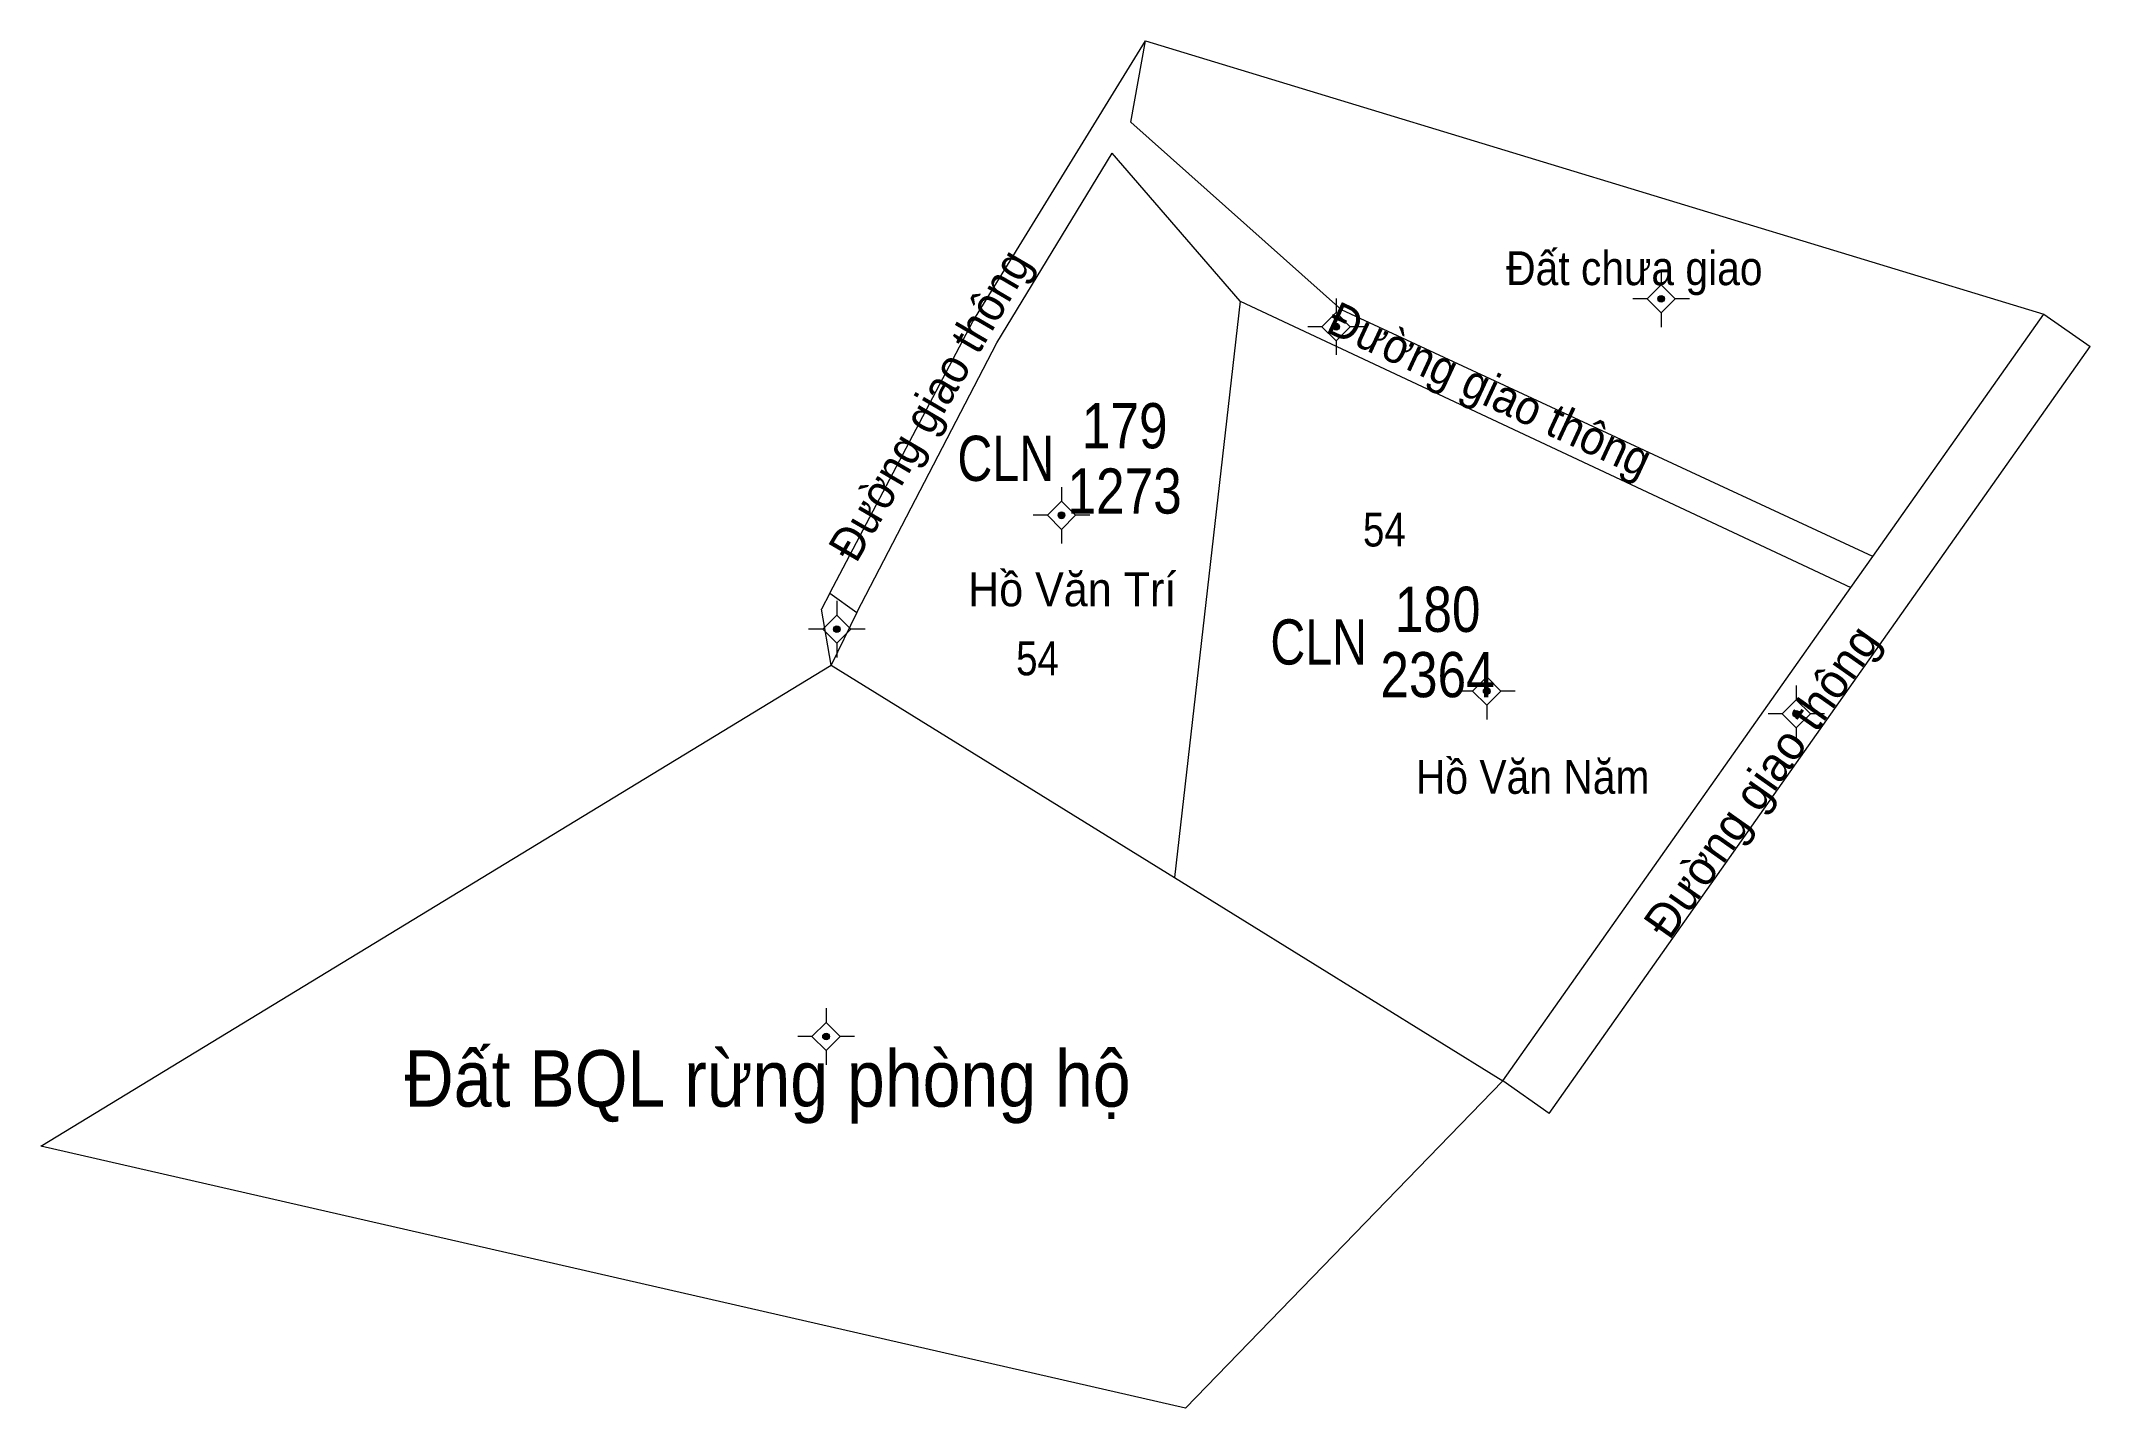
# Model space of a CAD drawing. Header units: metres. Extents: x 532111 to 534111, y 1847471 to 1850320.
# Drawn here: x 532166.9 to 532348.2, y 1848634.8 to 1848755.8 of the extents above; entities that cross this region are included whole.
import ezdxf
from ezdxf.enums import TextEntityAlignment as Align

# ---------------------------------------------------------------- set-up
doc = ezdxf.new("R2010")
doc.units = ezdxf.units.M
doc.header["$LTSCALE"] = 1.2
for name, color, linetype, lineweight in [('10', 7, 'Continuous', 13), ('11', 7, 'Continuous', 13), ('2', 7, 'Continuous', 13)]:
    doc.layers.add(name, color=color, linetype=linetype, lineweight=lineweight)
for name, color, linetype in [('3', 7, 'Continuous'), ('4', 7, 'Continuous'), ('5', 7, 'Continuous'), ('7', 7, 'Continuous'), ('8', 7, 'Continuous')]:
    doc.layers.add(name, color=color, linetype=linetype)

msp = doc.modelspace()

# ---------------------------------------------------------------- texts
at = {"layer": '2'}
for s, height, width, p in [('Đất chưa giao', 3, 0.9, (532307.9, 1848734.2)), ('Hồ Văn Trí', 3, 0.95, (532258.16, 1848705.78)), ('Hồ Văn Năm', 3, 0.9, (532298.905, 1848689.18)), ('Đất BQL rừng phòng hộ', 5, 0.9, (532231.205, 1848661.49))]:
    msp.add_text(s, height=height, dxfattribs=dict(at, width=width)).set_placement(p, align=Align.CENTER)
at = {"layer": '3', "width": 0.8}
for p in [(532257.75, 1848716.87), (532285.44, 1848700.62)]:
    msp.add_text('CLN ', height=4, dxfattribs=at).set_placement(p, align=Align.RIGHT)
at = {"layer": '4', "width": 0.85}
for s, p in [('179', (532262.805, 1848719.76)), ('180', (532290.495, 1848703.51))]:
    msp.add_text(s, height=4, dxfattribs=at).set_placement(p, align=Align.CENTER)
at = {"layer": '5', "width": 0.85}
for s, p in [('1273', (532262.795, 1848713.98)), ('2364', (532290.485, 1848697.73))]:
    msp.add_text(s, height=4, dxfattribs=at).set_placement(p, align=Align.CENTER)
at = {"layer": '7', "width": 0.85}
for p in [(532285.78, 1848711.07), (532255.09, 1848699.67)]:
    msp.add_text('54', height=3, dxfattribs=at).set_placement(p, align=Align.CENTER)
at = {"layer": '8', "width": 0.95}
for rotation, p in [(59.657, (532246.847, 1848722.837)), (335.091, (532294.488, 1848723.604))]:
    msp.add_text('Đường giao thông', height=3, rotation=rotation, dxfattribs=at).set_placement(p, align=Align.CENTER)
at = {"layer": '8'}
msp.add_text('Đường giao thông ', height=3, rotation=54.804, dxfattribs=at).set_placement((532320.695, 1848689.88), align=Align.CENTER)

# ---------------------------------------------------------------- hatches: boundary and pattern name
at = {"layer": '11'}
for points in [[(532310.57, 1848732.99, 1), (532309.97, 1848732.99, 1)], [(532281.81, 1848730.52, 1), (532281.209, 1848730.52, 1)], [(532257.51, 1848713.83, 1), (532256.909, 1848713.83, 1)], [(532237.63, 1848703.75, 1), (532237.029, 1848703.75, 1)], [(532295.14, 1848698.27, 1), (532294.539, 1848698.27, 1)], [(532322.53, 1848696.26, 1), (532321.929, 1848696.26, 1)], [(532236.68, 1848667.7, 1), (532236.079, 1848667.7, 1)]]:
    msp.add_hatch(color=256, dxfattribs=at).paths.add_polyline_path(points)

# ---------------------------------------------------------------- linework, layer by layer
at = {"layer": '10'}
for p, q in [((532273.03, 1848732.78), (532261.7, 1848745.89)), ((532273.03, 1848732.78), (532267.2, 1848681.77)), ((532273.03, 1848732.78), (532327.06, 1848707.44)), ((532300.35, 1848660.89), (532348.22, 1848728.76)), ((532236.72, 1848706.93), (532235.97, 1848705.51)), ((532236.72, 1848706.93), (532239.1, 1848705.23)), ((532236.84, 1848700.58), (532235.97, 1848705.51)), ((532267.2, 1848681.77), (532296.26, 1848663.77)), ((532300.35, 1848660.89), (532296.26, 1848663.77))]:
    msp.add_line(p, q, dxfattribs=at)
for points in [[(532236.72, 1848706.93), (532249.37, 1848730.97), (532264.64, 1848755.81)], [(532328.99, 1848710.18), (532282, 1848732), (532263.36, 1848748.63), (532264.64, 1848755.81)], [(532264.64, 1848755.81), (532344.13, 1848731.64), (532348.22, 1848728.76)], [(532239.1, 1848705.23), (532251.48, 1848729.1), (532261.7, 1848745.89)], [(532296.26, 1848663.77), (532327.06, 1848707.44), (532328.99, 1848710.18), (532344.13, 1848731.64)], [(532239.1, 1848705.23), (532236.84, 1848700.58), (532267.2, 1848681.77)], [(532296.26, 1848663.77), (532268.17, 1848634.82), (532166.91, 1848657.99), (532236.84, 1848700.58)]]:
    msp.add_lwpolyline(points, dxfattribs=at)
at = {"layer": '11'}
for p, q in [((532310.27, 1848735.49), (532310.27, 1848734.24)), ((532281.51, 1848733.02), (532281.51, 1848731.77)), ((532309.02, 1848732.99), (532307.77, 1848732.99)), ((532312.77, 1848732.99), (532311.52, 1848732.99)), ((532310.27, 1848731.74), (532310.27, 1848730.49)), ((532280.26, 1848730.52), (532279.01, 1848730.52)), ((532281.51, 1848729.27), (532281.51, 1848728.02)), ((532284.01, 1848730.52), (532282.76, 1848730.52)), ((532257.21, 1848716.33), (532257.21, 1848715.08)), ((532255.96, 1848713.83), (532254.71, 1848713.83)), ((532259.71, 1848713.83), (532258.46, 1848713.83)), ((532257.21, 1848712.58), (532257.21, 1848711.33)), ((532237.33, 1848706.25), (532237.33, 1848705)), ((532236.08, 1848703.75), (532234.83, 1848703.75)), ((532237.33, 1848702.5), (532237.33, 1848701.25)), ((532239.83, 1848703.75), (532238.58, 1848703.75)), ((532294.84, 1848700.77), (532294.84, 1848699.52)), ((532322.23, 1848698.76), (532322.23, 1848697.51)), ((532293.59, 1848698.27), (532292.34, 1848698.27)), ((532294.84, 1848697.02), (532294.84, 1848695.77)), ((532297.34, 1848698.27), (532296.09, 1848698.27)), ((532320.98, 1848696.26), (532319.73, 1848696.26)), ((532322.23, 1848695.01), (532322.23, 1848693.76)), ((532324.73, 1848696.26), (532323.48, 1848696.26)), ((532236.38, 1848670.2), (532236.38, 1848668.95)), ((532235.13, 1848667.7), (532233.88, 1848667.7)), ((532238.88, 1848667.7), (532237.63, 1848667.7)), ((532236.38, 1848666.45), (532236.38, 1848665.2))]:
    msp.add_line(p, q, dxfattribs=at)
for points in [[(532310.27, 1848734.24), (532309.02, 1848732.99), (532310.27, 1848731.74), (532311.52, 1848732.99)], [(532281.51, 1848731.77), (532280.26, 1848730.52), (532281.51, 1848729.27), (532282.76, 1848730.52)], [(532257.21, 1848715.08), (532255.96, 1848713.83), (532257.21, 1848712.58), (532258.46, 1848713.83)], [(532237.33, 1848705), (532236.08, 1848703.75), (532237.33, 1848702.5), (532238.58, 1848703.75)], [(532294.84, 1848699.52), (532293.59, 1848698.27), (532294.84, 1848697.02), (532296.09, 1848698.27)], [(532322.23, 1848697.51), (532320.98, 1848696.26), (532322.23, 1848695.01), (532323.48, 1848696.26)], [(532236.38, 1848668.95), (532235.13, 1848667.7), (532236.38, 1848666.45), (532237.63, 1848667.7)]]:
    msp.add_lwpolyline(points, close=True, dxfattribs=at)
for centre in [(532310.27, 1848732.99), (532281.51, 1848730.52), (532257.209, 1848713.83), (532237.329, 1848703.75), (532294.84, 1848698.27), (532322.23, 1848696.26), (532236.38, 1848667.7)]:
    msp.add_circle(centre, 0.3, dxfattribs=at)

msp.set_redraw_order([(e.dxf.handle, doc.entitydb.next_handle()) for e in msp.query("TEXT MTEXT ATTDEF DIMENSION ARC_DIMENSION")])  # texts and dimensions are drawn at this point

doc.saveas('drawing.dxf')
